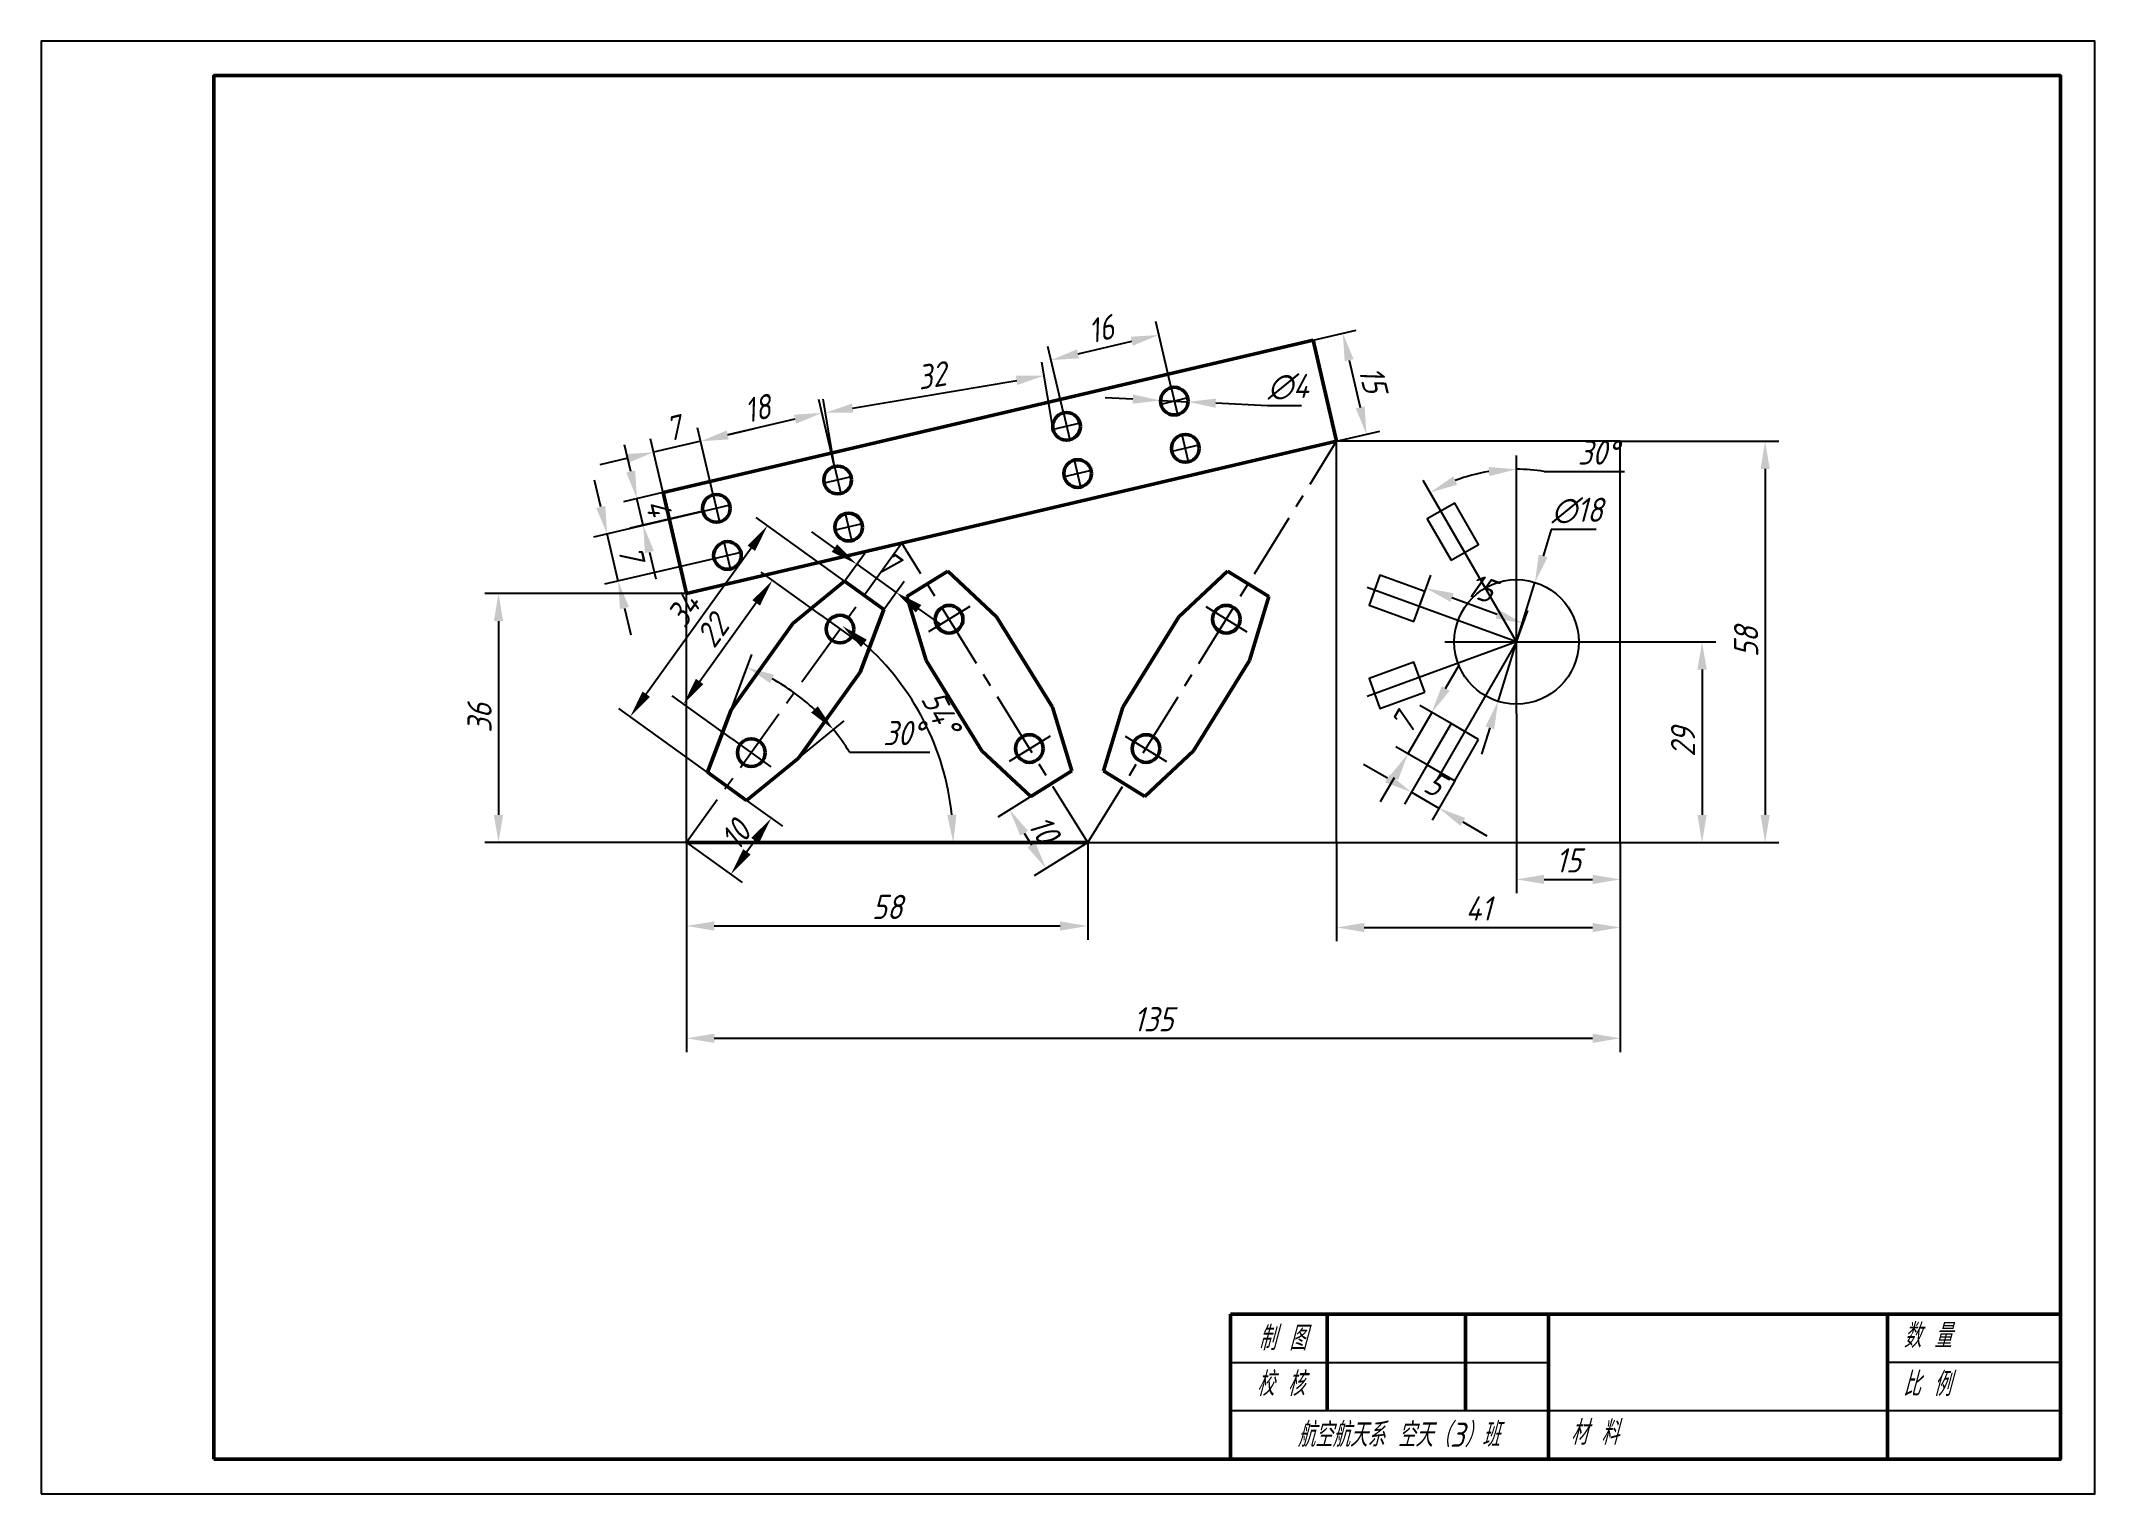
# Model space of a CAD drawing. Header units: millimetres. Extents: x 1 to 2971, y 6 to 1476.
# Drawn here: x 446.5 to 743.5, y 320.6 to 530.6 of the extents above; entities that cross this region are included whole.
import ezdxf

# ---------------------------------------------------------------- set-up
doc = ezdxf.new("R2010")
doc.units = ezdxf.units.MM
doc.header["$PDMODE"] = 35
doc.linetypes.add('CENTER', pattern=[50.8, 31.75, -6.35, 6.35, -6.35])
for name, color, linetype, lineweight in [('尺寸标注', 7, 'Continuous', 25), ('文字标注', 7, 'Continuous', 25), ('点画线', 1, 'CENTER', 25), ('粗实线', 7, 'Continuous', 50), ('细实线', 3, 'Continuous', 25)]:
    doc.layers.add(name, color=color, linetype=linetype, lineweight=lineweight)
doc.styles.add('国标汉字', font='gbeitc.shx', dxfattribs={"height": 3.5, "bigfont": 'gbcbig.shx'})
doc.dimstyles.new('国标尺寸', dxfattribs={"dimtxt": 3.5, "dimasz": 4, "dimexe": 2, "dimexo": 0, "dimgap": 1, "dimtad": 1, "dimtoh": 1, "dimdec": 0, "dimdsep": 46, "dimtxsty": '国标汉字', "dimcen": 3.5, "dimclre": 256, "dimaunit": 1, "dimadec": 0, "dimazin": 0, "dimtfac": 1, "dimtdec": 0, "dimtmove": 0, "dimatfit": 3, "dimfxl": 1, "dimarcsym": 0})

msp = doc.modelspace()

# ---------------------------------------------------------------- texts
at = {"layer": '文字标注', "style": '国标汉字'}
for s, p in [('制 图', (622.51, 341.41)), ('数 量', (715.79, 341.76)), ('校 核', (622.24, 334.81)), ('比 例', (715.68, 334.77)), ('航空航天系 空天（3）班', (628.14, 327.45)), ('材 料', (667.62, 327.74))]:
    msp.add_text(s, height=3.5, dxfattribs=at).set_placement(p)

# ---------------------------------------------------------------- blocks, each defined once
blk = doc.blocks.new('*D30')
at = {"layer": 'Defpoints', "color": 0, "transparency": 16777216}
for p in [(651.29, 467.24), (648.32, 463.72), (659.82, 454.15), (659.82, 443.8), (659.82, 433.45)]:
    blk.add_point(p, dxfattribs=at)
at = {"layer": '尺寸标注', "lineweight": -2, "transparency": 16777216}
for p, q in [((659.82, 454.15), (659.82, 470.75)), ((648.32, 463.72), (646.35, 467.14))]:
    blk.add_line(p, q, dxfattribs=at)
at = {"layer": '尺寸标注', "color": 0, "lineweight": -2, "transparency": 16777216}
blk.add_line((663.81, 468.43), (675.43, 468.43), dxfattribs=at)
for start, end in [(99.1951, 110.8049), (80.8049, 90)]:
    blk.add_arc((659.82, 443.8), 24.95, start, end, dxfattribs=at)
at = {"layer": '尺寸标注', "color": 0, "transparency": 16777216}
for points in [[(651.25, 466.52), (650.68, 467.72), (647.35, 465.41)], [(655.78, 469.09), (655.89, 467.76), (659.82, 468.75)]]:
    blk.add_solid(points, dxfattribs=at)
at = {"layer": '尺寸标注', "color": 0, "transparency": 16777216, "insert": (671.62, 471.18), "char_height": 3.5, "attachment_point": 5, "style": '国标汉字'}
blk.add_mtext('30°', dxfattribs=at)
blk = doc.blocks.new('*D31')
at = {"layer": 'Defpoints', "color": 0, "transparency": 16777216}
for p in [(553.22, 437.86), (546.24, 433.99), (542.82, 424.96), (555.98, 426.99), (548.5, 420.87)]:
    blk.add_point(p, dxfattribs=at)
at = {"layer": '尺寸标注', "lineweight": -2, "transparency": 16777216}
for p, q in [((546.24, 433.99), (549.26, 441.98)), ((555.98, 426.99), (562.59, 432.39))]:
    blk.add_line(p, q, dxfattribs=at)
at = {"layer": '尺寸标注', "color": 0, "lineweight": -2, "transparency": 16777216}
blk.add_line((563.36, 427.87), (574.98, 427.87), dxfattribs=at)
for start, end in [(46.9922, 61.5586), (31.5586, 39.2754)]:
    blk.add_arc((538.04, 412.31), 29.72, start, end, dxfattribs=at)
at = {"layer": '尺寸标注', "color": 0, "transparency": 16777216}
for points in [[(551.91, 437.84), (552.47, 439.05), (548.55, 440.11)], [(558.8, 434.5), (557.82, 433.59), (561.04, 431.13)]]:
    blk.add_solid(points, dxfattribs=at)
at = {"layer": '尺寸标注', "color": 0, "transparency": 16777216, "insert": (571.17, 430.62), "char_height": 3.5, "attachment_point": 5, "style": '国标汉字'}
blk.add_mtext('30°', dxfattribs=at)
blk = doc.blocks.new('*D32')
at = {"layer": 'Defpoints', "color": 0, "transparency": 16777216}
for p in [(570.96, 458.08), (576.48, 426.77), (539.82, 414.8), (539.82, 414.8), (597.82, 414.8)]:
    blk.add_point(p, dxfattribs=at)
at = {"layer": '尺寸标注', "color": 0, "lineweight": -2, "transparency": 16777216}
blk.add_arc((539.82, 414.8), 38.56, 5.9461, 48.3293, dxfattribs=at)
at = {"layer": '尺寸标注', "color": 0, "transparency": 16777216}
for points in [[(565.04, 443.08), (565.88, 444.12), (562.34, 446.1)], [(578.84, 418.83), (577.51, 418.76), (578.38, 414.8)]]:
    blk.add_solid(points, dxfattribs=at)
at = {"layer": '尺寸标注', "color": 0, "transparency": 16777216, "insert": (576.59, 433.64), "char_height": 3.5, "attachment_point": 5, "rotation": 297.1377, "style": '国标汉字'}
blk.add_mtext('54°', dxfattribs=at)
blk = doc.blocks.new('*D33')
at = {"layer": 'Defpoints', "color": 0, "transparency": 16777216}
for p in [(630.41, 487.4), (633.82, 472.8), (638.13, 473.81)]:
    blk.add_point(p, dxfattribs=at)
at = {"layer": '尺寸标注', "lineweight": -2, "transparency": 16777216}
for p, q in [((630.41, 487.4), (636.66, 488.87)), ((633.82, 472.8), (640.08, 474.26))]:
    blk.add_line(p, q, dxfattribs=at)
at = {"layer": '尺寸标注', "color": 0, "lineweight": -2, "transparency": 16777216}
blk.add_line((635.62, 484.52), (637.22, 477.7), dxfattribs=at)
at = {"layer": '尺寸标注', "color": 0, "transparency": 16777216}
for points in [[(636.27, 484.67), (634.98, 484.36), (634.71, 488.41)], [(637.87, 477.85), (636.57, 477.55), (638.13, 473.81)]]:
    blk.add_solid(points, dxfattribs=at)
at = {"layer": '尺寸标注', "color": 0, "transparency": 16777216, "insert": (639.1, 481.74), "char_height": 3.5, "attachment_point": 5, "rotation": 283.1726, "style": '国标汉字'}
blk.add_mtext('15', dxfattribs=at)
blk = doc.blocks.new('*D34')
at = {"layer": 'Defpoints', "color": 0, "transparency": 16777216}
for p in [(541.27, 466.54), (532.64, 464.52), (542.17, 462.71)]:
    blk.add_point(p, dxfattribs=at)
at = {"layer": '尺寸标注', "color": 0, "lineweight": -2, "transparency": 16777216}
for p, q in [((531.73, 468.42), (530.82, 472.31)), ((533.54, 460.69), (532.64, 464.52)), ((534.45, 456.79), (535.36, 452.9))]:
    blk.add_line(p, q, dxfattribs=at)
at = {"layer": '尺寸标注', "lineweight": -2, "transparency": 16777216}
for p, q in [((541.27, 466.54), (530.7, 464.07)), ((542.17, 462.71), (531.59, 460.23))]:
    blk.add_line(p, q, dxfattribs=at)
at = {"layer": '尺寸标注', "color": 0, "transparency": 16777216}
for points in [[(532.38, 468.57), (531.08, 468.27), (532.64, 464.52)], [(535.1, 456.94), (533.8, 456.64), (533.54, 460.69)]]:
    blk.add_solid(points, dxfattribs=at)
at = {"layer": '尺寸标注', "color": 0, "transparency": 16777216, "insert": (535.77, 463.23), "char_height": 3.5, "attachment_point": 5, "rotation": 283.1726, "style": '国标汉字'}
blk.add_mtext('4', dxfattribs=at)
blk = doc.blocks.new('*D35')
at = {"layer": 'Defpoints', "color": 0, "transparency": 16777216}
for p in [(542.19, 462.65), (528.32, 459.4), (543.78, 455.83)]:
    blk.add_point(p, dxfattribs=at)
at = {"layer": '尺寸标注', "color": 0, "lineweight": -2, "transparency": 16777216}
for p, q in [((527.41, 463.3), (526.5, 467.19)), ((529.92, 452.59), (528.32, 459.4)), ((530.83, 448.69), (531.74, 444.8))]:
    blk.add_line(p, q, dxfattribs=at)
at = {"layer": '尺寸标注', "lineweight": -2, "transparency": 16777216}
for p, q in [((542.19, 462.65), (526.37, 458.95)), ((543.78, 455.83), (527.97, 452.13))]:
    blk.add_line(p, q, dxfattribs=at)
at = {"layer": '尺寸标注', "color": 0, "transparency": 16777216}
for points in [[(528.06, 463.45), (526.76, 463.15), (528.32, 459.4)], [(531.48, 448.84), (530.18, 448.54), (529.92, 452.59)]]:
    blk.add_solid(points, dxfattribs=at)
at = {"layer": '尺寸标注', "color": 0, "transparency": 16777216, "insert": (531.8, 456.62), "char_height": 3.5, "attachment_point": 5, "rotation": 283.1726, "style": '国标汉字'}
blk.add_mtext('7', dxfattribs=at)
blk = doc.blocks.new('*D36')
at = {"layer": 'Defpoints', "color": 0, "transparency": 16777216}
for p in [(535.05, 471.21), (536.86, 463.46), (543.68, 465.05)]:
    blk.add_point(p, dxfattribs=at)
at = {"layer": '尺寸标注', "lineweight": -2, "transparency": 16777216}
for p, q in [((536.86, 463.46), (534.59, 473.16)), ((543.68, 465.05), (541.41, 474.75))]:
    blk.add_line(p, q, dxfattribs=at)
at = {"layer": '尺寸标注', "color": 0, "lineweight": -2, "transparency": 16777216}
for p, q in [((541.86, 472.8), (535.05, 471.21)), ((545.76, 473.71), (549.65, 474.63)), ((531.15, 470.3), (527.26, 469.38))]:
    blk.add_line(p, q, dxfattribs=at)
at = {"layer": '尺寸标注', "color": 0, "transparency": 16777216}
for points in [[(545.61, 474.36), (545.91, 473.07), (541.86, 472.8)], [(531, 470.95), (531.3, 469.65), (535.05, 471.21)]]:
    blk.add_solid(points, dxfattribs=at)
at = {"layer": '尺寸标注', "color": 0, "transparency": 16777216, "insert": (537.83, 474.68), "char_height": 3.5, "attachment_point": 5, "rotation": 13.1726, "style": '国标汉字'}
blk.add_mtext('7', dxfattribs=at)
blk = doc.blocks.new('*D37')
at = {"layer": 'Defpoints', "color": 0, "transparency": 16777216}
for p in [(541.86, 472.8), (561.2, 469.15), (543.68, 465.05)]:
    blk.add_point(p, dxfattribs=at)
at = {"layer": '尺寸标注', "lineweight": -2, "transparency": 16777216}
for p, q in [((561.2, 469.15), (558.93, 478.85)), ((543.68, 465.05), (541.41, 474.75))]:
    blk.add_line(p, q, dxfattribs=at)
at = {"layer": '尺寸标注', "color": 0, "lineweight": -2, "transparency": 16777216}
blk.add_line((555.49, 475.99), (545.76, 473.71), dxfattribs=at)
at = {"layer": '尺寸标注', "color": 0, "transparency": 16777216}
for points in [[(555.34, 476.64), (555.65, 475.34), (559.39, 476.9)], [(545.61, 474.36), (545.91, 473.07), (541.86, 472.8)]]:
    blk.add_solid(points, dxfattribs=at)
at = {"layer": '尺寸标注', "color": 0, "transparency": 16777216, "insert": (550, 477.53), "char_height": 3.5, "attachment_point": 5, "rotation": 13.1726, "style": '国标汉字'}
blk.add_mtext('18', dxfattribs=at)
blk = doc.blocks.new('*D38')
at = {"layer": 'Defpoints', "color": 0, "transparency": 16777216}
for p in [(591.5, 482.27), (592.81, 474.51), (561.2, 469.15)]:
    blk.add_point(p, dxfattribs=at)
at = {"layer": '尺寸标注', "lineweight": -2, "transparency": 16777216}
for p, q in [((592.81, 474.51), (591.17, 484.24)), ((561.2, 469.15), (559.55, 478.89))]:
    blk.add_line(p, q, dxfattribs=at)
at = {"layer": '尺寸标注', "color": 0, "lineweight": -2, "transparency": 16777216}
blk.add_line((563.83, 477.58), (587.56, 481.6), dxfattribs=at)
at = {"layer": '尺寸标注', "color": 0, "transparency": 16777216}
for points in [[(587.44, 482.26), (587.67, 480.95), (591.5, 482.27)], [(563.72, 478.24), (563.94, 476.93), (559.89, 476.92)]]:
    blk.add_solid(points, dxfattribs=at)
at = {"layer": '尺寸标注', "color": 0, "transparency": 16777216, "insert": (575.23, 482.3), "char_height": 3.5, "attachment_point": 5, "rotation": 9.6161, "style": '国标汉字'}
blk.add_mtext('32', dxfattribs=at)
blk = doc.blocks.new('*D39')
at = {"layer": 'Defpoints', "color": 0, "transparency": 16777216}
for p in [(608.1, 488.17), (609.89, 480.55), (594.31, 476.9)]:
    blk.add_point(p, dxfattribs=at)
at = {"layer": '尺寸标注', "lineweight": -2, "transparency": 16777216}
for p, q in [((609.89, 480.55), (607.65, 490.12)), ((594.31, 476.9), (592.07, 486.48))]:
    blk.add_line(p, q, dxfattribs=at)
at = {"layer": '尺寸标注', "color": 0, "lineweight": -2, "transparency": 16777216}
blk.add_line((596.42, 485.44), (604.21, 487.26), dxfattribs=at)
at = {"layer": '尺寸标注', "color": 0, "transparency": 16777216}
for points in [[(604.06, 487.91), (604.36, 486.61), (608.1, 488.17)], [(596.27, 486.09), (596.57, 484.79), (592.52, 484.53)]]:
    blk.add_solid(points, dxfattribs=at)
at = {"layer": '尺寸标注', "color": 0, "transparency": 16777216, "insert": (599.69, 489.03), "char_height": 3.5, "attachment_point": 5, "rotation": 13.1726, "style": '国标汉字'}
blk.add_mtext('16', dxfattribs=at)
blk = doc.blocks.new('*D40')
at = {"layer": 'Defpoints', "color": 0, "transparency": 16777216}
for p in [(608.35, 478.7), (612.34, 478.5)]:
    blk.add_point(p, dxfattribs=at)
at = {"layer": '尺寸标注', "color": 0, "lineweight": -2, "transparency": 16777216}
for p, q in [((604.35, 478.9), (600.36, 479.09)), ((608.35, 478.7), (612.34, 478.5)), ((623.83, 477.93), (616.34, 478.3)), ((628.76, 477.93), (623.83, 477.93))]:
    blk.add_line(p, q, dxfattribs=at)
at = {"layer": '尺寸标注', "color": 0, "transparency": 16777216}
for points in [[(604.38, 479.56), (604.32, 478.23), (608.35, 478.7)], [(616.37, 478.97), (616.3, 477.64), (612.34, 478.5)]]:
    blk.add_solid(points, dxfattribs=at)
at = {"layer": '尺寸标注', "color": 0, "transparency": 16777216, "insert": (626.8, 480.68), "char_height": 3.5, "attachment_point": 5, "style": '国标汉字'}
blk.add_mtext('∅4', dxfattribs=at)
blk = doc.blocks.new('*D41')
at = {"layer": 'Defpoints', "color": 0, "transparency": 16777216}
for p in [(662.49, 452.39), (657.16, 435.2)]:
    blk.add_point(p, dxfattribs=at)
at = {"layer": '尺寸标注', "color": 0, "lineweight": -2, "transparency": 16777216}
for p, q in [((664.86, 460.03), (663.68, 456.21)), ((671.33, 460.03), (664.86, 460.03)), ((657.16, 435.2), (662.49, 452.39)), ((655.97, 431.38), (654.79, 427.56))]:
    blk.add_line(p, q, dxfattribs=at)
at = {"layer": '尺寸标注', "color": 0, "transparency": 16777216}
for points in [[(663.04, 456.41), (664.31, 456.02), (662.49, 452.39)], [(655.33, 431.58), (656.61, 431.18), (657.16, 435.2)]]:
    blk.add_solid(points, dxfattribs=at)
at = {"layer": '尺寸标注', "color": 0, "transparency": 16777216, "insert": (668.6, 462.78), "char_height": 3.5, "attachment_point": 5, "style": '国标汉字'}
blk.add_mtext('∅18', dxfattribs=at)
blk = doc.blocks.new('*D42')
at = {"layer": 'Defpoints', "color": 0, "transparency": 16777216}
for p in [(539.82, 450.8), (512.62, 414.8), (539.82, 414.8)]:
    blk.add_point(p, dxfattribs=at)
at = {"layer": '尺寸标注', "lineweight": -2, "transparency": 16777216}
for p, q in [((539.82, 450.8), (510.62, 450.8)), ((539.82, 414.8), (510.62, 414.8))]:
    blk.add_line(p, q, dxfattribs=at)
at = {"layer": '尺寸标注', "color": 0, "lineweight": -2, "transparency": 16777216}
blk.add_line((512.62, 446.8), (512.62, 418.8), dxfattribs=at)
at = {"layer": '尺寸标注', "color": 0, "transparency": 16777216}
for points in [[(511.95, 446.8), (513.29, 446.8), (512.62, 450.8)], [(511.95, 418.8), (513.29, 418.8), (512.62, 414.8)]]:
    blk.add_solid(points, dxfattribs=at)
at = {"layer": '尺寸标注', "color": 0, "transparency": 16777216, "insert": (509.87, 432.8), "char_height": 3.5, "attachment_point": 5, "rotation": 90, "style": '国标汉字'}
blk.add_mtext('36', dxfattribs=at)
blk = doc.blocks.new('*D43')
at = {"layer": 'Defpoints', "color": 0, "transparency": 16777216}
for p in [(539.82, 414.8), (674.82, 414.8), (674.82, 386.5)]:
    blk.add_point(p, dxfattribs=at)
at = {"layer": '尺寸标注', "lineweight": -2, "transparency": 16777216}
for p, q in [((539.82, 414.8), (539.82, 384.5)), ((674.82, 414.8), (674.82, 384.5))]:
    blk.add_line(p, q, dxfattribs=at)
at = {"layer": '尺寸标注', "color": 0, "lineweight": -2, "transparency": 16777216}
blk.add_line((543.82, 386.5), (670.82, 386.5), dxfattribs=at)
at = {"layer": '尺寸标注', "color": 0, "transparency": 16777216}
for points in [[(543.82, 387.17), (543.82, 385.83), (539.82, 386.5)], [(670.82, 387.17), (670.82, 385.83), (674.82, 386.5)]]:
    blk.add_solid(points, dxfattribs=at)
at = {"layer": '尺寸标注', "color": 0, "transparency": 16777216, "insert": (607.32, 389.25), "char_height": 3.5, "attachment_point": 5, "style": '国标汉字'}
blk.add_mtext('135', dxfattribs=at)
blk = doc.blocks.new('*D44')
at = {"layer": 'Defpoints', "color": 0, "transparency": 16777216}
for p in [(539.82, 414.8), (597.82, 414.8), (597.82, 402.74)]:
    blk.add_point(p, dxfattribs=at)
at = {"layer": '尺寸标注', "lineweight": -2, "transparency": 16777216}
for p, q in [((539.82, 414.8), (539.82, 400.74)), ((597.82, 414.8), (597.82, 400.74))]:
    blk.add_line(p, q, dxfattribs=at)
at = {"layer": '尺寸标注', "color": 0, "lineweight": -2, "transparency": 16777216}
blk.add_line((543.82, 402.74), (593.82, 402.74), dxfattribs=at)
at = {"layer": '尺寸标注', "color": 0, "transparency": 16777216}
for points in [[(543.82, 403.4), (543.82, 402.07), (539.82, 402.74)], [(593.82, 403.4), (593.82, 402.07), (597.82, 402.74)]]:
    blk.add_solid(points, dxfattribs=at)
at = {"layer": '尺寸标注', "color": 0, "transparency": 16777216, "insert": (568.82, 405.49), "char_height": 3.5, "attachment_point": 5, "style": '国标汉字'}
blk.add_mtext('58', dxfattribs=at)
blk = doc.blocks.new('*D45')
at = {"layer": 'Defpoints', "color": 0, "transparency": 16777216}
for p in [(633.82, 414.8), (674.82, 414.8), (674.82, 402.52)]:
    blk.add_point(p, dxfattribs=at)
at = {"layer": '尺寸标注', "lineweight": -2, "transparency": 16777216}
for p, q in [((633.82, 414.8), (633.82, 400.52)), ((674.82, 414.8), (674.82, 400.52))]:
    blk.add_line(p, q, dxfattribs=at)
at = {"layer": '尺寸标注', "color": 0, "lineweight": -2, "transparency": 16777216}
blk.add_line((637.82, 402.52), (670.82, 402.52), dxfattribs=at)
at = {"layer": '尺寸标注', "color": 0, "transparency": 16777216}
for points in [[(637.82, 403.18), (637.82, 401.85), (633.82, 402.52)], [(670.82, 403.18), (670.82, 401.85), (674.82, 402.52)]]:
    blk.add_solid(points, dxfattribs=at)
at = {"layer": '尺寸标注', "color": 0, "transparency": 16777216, "insert": (654.32, 405.27), "char_height": 3.5, "attachment_point": 5, "style": '国标汉字'}
blk.add_mtext('41', dxfattribs=at)
blk = doc.blocks.new('*D46')
at = {"layer": 'Defpoints', "color": 0, "transparency": 16777216}
for p in [(659.82, 433.45), (674.82, 414.8), (674.82, 409.47)]:
    blk.add_point(p, dxfattribs=at)
at = {"layer": '尺寸标注', "lineweight": -2, "transparency": 16777216}
for p, q in [((659.82, 433.45), (659.82, 407.47)), ((674.82, 414.8), (674.82, 407.47))]:
    blk.add_line(p, q, dxfattribs=at)
at = {"layer": '尺寸标注', "color": 0, "lineweight": -2, "transparency": 16777216}
blk.add_line((663.82, 409.47), (670.82, 409.47), dxfattribs=at)
at = {"layer": '尺寸标注', "color": 0, "transparency": 16777216}
for points in [[(663.82, 410.14), (663.82, 408.8), (659.82, 409.47)], [(670.82, 410.14), (670.82, 408.8), (674.82, 409.47)]]:
    blk.add_solid(points, dxfattribs=at)
at = {"layer": '尺寸标注', "color": 0, "transparency": 16777216, "insert": (667.32, 412.22), "char_height": 3.5, "attachment_point": 5, "style": '国标汉字'}
blk.add_mtext('15', dxfattribs=at)
blk = doc.blocks.new('*D47')
at = {"layer": 'Defpoints', "color": 0, "transparency": 16777216}
for p in [(670.17, 443.8), (674.82, 414.8), (686.66, 414.8)]:
    blk.add_point(p, dxfattribs=at)
at = {"layer": '尺寸标注', "lineweight": -2, "transparency": 16777216}
for p, q in [((670.17, 443.8), (688.66, 443.8)), ((674.82, 414.8), (688.66, 414.8))]:
    blk.add_line(p, q, dxfattribs=at)
at = {"layer": '尺寸标注', "color": 0, "lineweight": -2, "transparency": 16777216}
blk.add_line((686.66, 439.8), (686.66, 418.8), dxfattribs=at)
at = {"layer": '尺寸标注', "color": 0, "transparency": 16777216}
for points in [[(685.99, 439.8), (687.33, 439.8), (686.66, 443.8)], [(685.99, 418.8), (687.33, 418.8), (686.66, 414.8)]]:
    blk.add_solid(points, dxfattribs=at)
at = {"layer": '尺寸标注', "color": 0, "transparency": 16777216, "insert": (683.91, 429.3), "char_height": 3.5, "attachment_point": 5, "rotation": 90, "style": '国标汉字'}
blk.add_mtext('29', dxfattribs=at)
blk = doc.blocks.new('*D48')
at = {"layer": 'Defpoints', "color": 0, "transparency": 16777216}
for p in [(674.82, 472.8), (674.82, 414.8), (695.78, 414.8)]:
    blk.add_point(p, dxfattribs=at)
at = {"layer": '尺寸标注', "lineweight": -2, "transparency": 16777216}
for p, q in [((674.82, 472.8), (697.78, 472.8)), ((674.82, 414.8), (697.78, 414.8))]:
    blk.add_line(p, q, dxfattribs=at)
at = {"layer": '尺寸标注', "color": 0, "lineweight": -2, "transparency": 16777216}
blk.add_line((695.78, 468.8), (695.78, 418.8), dxfattribs=at)
at = {"layer": '尺寸标注', "color": 0, "transparency": 16777216}
for points in [[(695.12, 468.8), (696.45, 468.8), (695.78, 472.8)], [(695.12, 418.8), (696.45, 418.8), (695.78, 414.8)]]:
    blk.add_solid(points, dxfattribs=at)
at = {"layer": '尺寸标注', "color": 0, "transparency": 16777216, "insert": (693.03, 443.8), "char_height": 3.5, "attachment_point": 5, "rotation": 90, "style": '国标汉字'}
blk.add_mtext('58', dxfattribs=at)
blk = doc.blocks.new('*D49')
at = {"layer": 'Defpoints', "color": 0, "transparency": 16777216}
for p in [(646.91, 426.03), (650.89, 423.73), (648.61, 419.78)]:
    blk.add_point(p, dxfattribs=at)
at = {"layer": '尺寸标注', "color": 0, "lineweight": -2, "transparency": 16777216}
for p, q in [((641.16, 424.08), (637.7, 426.08)), ((644.63, 422.08), (648.61, 419.78)), ((652.08, 417.78), (655.54, 415.78))]:
    blk.add_line(p, q, dxfattribs=at)
at = {"layer": '尺寸标注', "lineweight": -2, "transparency": 16777216}
for p, q in [((646.91, 426.03), (643.63, 420.35)), ((650.89, 423.73), (647.61, 418.05))]:
    blk.add_line(p, q, dxfattribs=at)
at = {"layer": '尺寸标注', "color": 0, "transparency": 16777216}
for points in [[(641.5, 424.65), (640.83, 423.5), (644.63, 422.08)], [(652.41, 418.35), (651.74, 417.2), (648.61, 419.78)]]:
    blk.add_solid(points, dxfattribs=at)
at = {"layer": '尺寸标注', "color": 0, "transparency": 16777216, "insert": (647.99, 423.31), "char_height": 3.5, "attachment_point": 5, "rotation": 330, "style": '国标汉字'}
blk.add_mtext('5', dxfattribs=at)
blk = doc.blocks.new('*D50')
at = {"layer": 'Defpoints', "color": 0, "transparency": 16777216}
for p in [(650.36, 432), (644.13, 427.63), (646.91, 426.03)]:
    blk.add_point(p, dxfattribs=at)
at = {"layer": '尺寸标注', "color": 0, "lineweight": -2, "transparency": 16777216}
for p, q in [((649.58, 437.07), (651.58, 440.53)), ((647.58, 433.6), (644.13, 427.63)), ((642.13, 424.16), (640.13, 420.7))]:
    blk.add_line(p, q, dxfattribs=at)
at = {"layer": '尺寸标注', "lineweight": -2, "transparency": 16777216}
for p, q in [((650.36, 432), (645.85, 434.6)), ((646.91, 426.03), (642.4, 428.63))]:
    blk.add_line(p, q, dxfattribs=at)
at = {"layer": '尺寸标注', "color": 0, "transparency": 16777216}
for points in [[(649.01, 437.4), (650.16, 436.73), (647.58, 433.6)], [(641.56, 424.5), (642.71, 423.83), (644.13, 427.63)]]:
    blk.add_solid(points, dxfattribs=at)
at = {"layer": '尺寸标注', "color": 0, "transparency": 16777216, "insert": (643.48, 431.99), "char_height": 3.5, "attachment_point": 5, "rotation": 60, "style": '国标汉字'}
blk.add_mtext('7', dxfattribs=at)
blk = doc.blocks.new('*D51')
at = {"layer": 'Defpoints', "color": 0, "transparency": 16777216}
for p in [(645.78, 448.91), (660.79, 446.46), (659.82, 443.8)]:
    blk.add_point(p, dxfattribs=at)
at = {"layer": '尺寸标注', "lineweight": -2, "transparency": 16777216}
for p, q in [((645.78, 448.91), (647.43, 453.45)), ((659.82, 443.8), (661.48, 448.34))]:
    blk.add_line(p, q, dxfattribs=at)
at = {"layer": '尺寸标注', "color": 0, "lineweight": -2, "transparency": 16777216}
blk.add_line((650.5, 450.21), (657.03, 447.83), dxfattribs=at)
at = {"layer": '尺寸标注', "color": 0, "transparency": 16777216}
for points in [[(650.73, 450.83), (650.28, 449.58), (646.74, 451.57)], [(657.26, 448.46), (656.81, 447.2), (660.79, 446.46)]]:
    blk.add_solid(points, dxfattribs=at)
at = {"layer": '尺寸标注', "color": 0, "transparency": 16777216, "insert": (654.71, 451.6), "char_height": 3.5, "attachment_point": 5, "rotation": 340, "style": '国标汉字'}
blk.add_mtext('15', dxfattribs=at)
blk = doc.blocks.new('*D52')
at = {"layer": 'Defpoints', "color": 0, "transparency": 16777216}
for p in [(559.17, 447.69), (539.37, 434.83), (546.32, 429.83)]:
    blk.add_point(p, dxfattribs=at)
at = {"layer": '尺寸标注', "lineweight": -2, "transparency": 16777216}
for p, q in [((559.17, 447.69), (550.6, 453.86)), ((546.32, 429.83), (537.75, 436))]:
    blk.add_line(p, q, dxfattribs=at)
at = {"layer": '尺寸标注', "color": 0, "lineweight": -2, "transparency": 16777216}
blk.add_line((549.88, 449.44), (541.71, 438.08), dxfattribs=at)
at = {"layer": '尺寸标注', "color": 0, "transparency": 16777216}
for points in [[(549.34, 449.83), (550.43, 449.05), (552.22, 452.69)], [(541.17, 438.47), (542.25, 437.69), (539.37, 434.83)]]:
    blk.add_solid(points, dxfattribs=at)
at = {"layer": '尺寸标注', "color": 0, "transparency": 16777216, "insert": (543.56, 445.37), "char_height": 3.5, "attachment_point": 5, "rotation": 54.2754, "style": '国标汉字'}
blk.add_mtext('22', dxfattribs=at)
blk = doc.blocks.new('*D53')
at = {"layer": 'Defpoints', "color": 0, "transparency": 16777216}
for p in [(568.36, 448.48), (531.66, 432.99), (548.5, 420.87)]:
    blk.add_point(p, dxfattribs=at)
at = {"layer": '尺寸标注', "lineweight": -2, "transparency": 16777216}
for p, q in [((568.36, 448.48), (549.89, 461.76)), ((548.5, 420.87), (530.03, 434.16))]:
    blk.add_line(p, q, dxfattribs=at)
at = {"layer": '尺寸标注', "color": 0, "lineweight": -2, "transparency": 16777216}
blk.add_line((549.17, 457.34), (533.99, 436.24), dxfattribs=at)
at = {"layer": '尺寸标注', "color": 0, "transparency": 16777216}
for points in [[(548.63, 457.73), (549.72, 456.95), (551.51, 460.59)], [(533.45, 436.63), (534.53, 435.85), (531.66, 432.99)]]:
    blk.add_solid(points, dxfattribs=at)
at = {"layer": '尺寸标注', "color": 0, "transparency": 16777216, "insert": (539.35, 448.4), "char_height": 3.5, "attachment_point": 5, "rotation": 54.2754, "style": '国标汉字'}
blk.add_mtext('34', dxfattribs=at)
blk = doc.blocks.new('*D54')
at = {"layer": 'Defpoints', "color": 0, "transparency": 16777216}
for p in [(562.67, 452.56), (568.36, 448.48), (570.13, 450.94)]:
    blk.add_point(p, dxfattribs=at)
at = {"layer": '尺寸标注', "color": 0, "lineweight": -2, "transparency": 16777216}
for p, q in [((561.2, 457.36), (557.95, 459.7)), ((564.44, 455.02), (570.13, 450.94)), ((573.37, 448.6), (576.62, 446.27))]:
    blk.add_line(p, q, dxfattribs=at)
at = {"layer": '尺寸标注', "lineweight": -2, "transparency": 16777216}
for p, q in [((562.67, 452.56), (565.61, 456.65)), ((568.36, 448.48), (571.29, 452.56))]:
    blk.add_line(p, q, dxfattribs=at)
at = {"layer": '尺寸标注', "color": 0, "transparency": 16777216}
for points in [[(561.59, 457.9), (560.81, 456.82), (564.44, 455.02)], [(573.76, 449.14), (572.98, 448.06), (570.13, 450.94)]]:
    blk.add_solid(points, dxfattribs=at)
at = {"layer": '尺寸标注', "color": 0, "transparency": 16777216, "insert": (568.89, 455.21), "char_height": 3.5, "attachment_point": 5, "rotation": 324.2754, "style": '国标汉字'}
blk.add_mtext('7', dxfattribs=at)
blk = doc.blocks.new('*D55')
at = {"layer": 'Defpoints', "color": 0, "transparency": 16777216}
for p in [(545.66, 422.92), (539.82, 414.8), (546.22, 410.2)]:
    blk.add_point(p, dxfattribs=at)
at = {"layer": '尺寸标注', "lineweight": -2, "transparency": 16777216}
for p, q in [((545.66, 422.92), (553.68, 417.15)), ((539.82, 414.8), (547.84, 409.03))]:
    blk.add_line(p, q, dxfattribs=at)
at = {"layer": '尺寸标注', "color": 0, "lineweight": -2, "transparency": 16777216}
blk.add_line((549.72, 415.07), (548.55, 413.45), dxfattribs=at)
at = {"layer": '尺寸标注', "color": 0, "transparency": 16777216}
for points in [[(549.18, 415.46), (550.26, 414.68), (552.05, 418.32)], [(548.01, 413.84), (549.09, 413.06), (546.22, 410.2)]]:
    blk.add_solid(points, dxfattribs=at)
at = {"layer": '尺寸标注', "color": 0, "transparency": 16777216, "insert": (546.9, 415.87), "char_height": 3.5, "attachment_point": 5, "rotation": 54.2754, "style": '国标汉字'}
blk.add_mtext('10', dxfattribs=at)
blk = doc.blocks.new('*D56')
at = {"layer": 'Defpoints', "color": 0, "transparency": 16777216}
for p in [(592.55, 423.29), (597.82, 414.8), (591.79, 411.05)]:
    blk.add_point(p, dxfattribs=at)
at = {"layer": '尺寸标注', "lineweight": -2, "transparency": 16777216}
for p, q in [((592.55, 423.29), (584.82, 418.49)), ((597.82, 414.8), (590.09, 410))]:
    blk.add_line(p, q, dxfattribs=at)
at = {"layer": '尺寸标注', "color": 0, "lineweight": -2, "transparency": 16777216}
blk.add_line((588.62, 416.15), (589.68, 414.45), dxfattribs=at)
at = {"layer": '尺寸标注', "color": 0, "transparency": 16777216}
for points in [[(589.19, 416.5), (588.06, 415.8), (586.52, 419.55)], [(590.25, 414.8), (589.11, 414.1), (591.79, 411.05)]]:
    blk.add_solid(points, dxfattribs=at)
at = {"layer": '尺寸标注', "color": 0, "transparency": 16777216, "insert": (591.49, 416.75), "char_height": 3.5, "attachment_point": 5, "rotation": 301.8274, "style": '国标汉字'}
blk.add_mtext('10', dxfattribs=at)

# ---------------------------------------------------------------- dimensions: what is measured, and where the dimension line sits
at = {"layer": '尺寸标注'}
for p1, p2, distance, picture, middle in [((594.31, 476.9), (609.89, 480.55), 7.83, '*D39', (599.69, 489.03)), ((630.41, 487.4), (633.82, 472.8), 4.42, '*D33', (639.1, 481.74)), ((561.2, 469.15), (592.81, 474.51), 7.87, '*D38', (575.23, 482.3)), ((561.2, 469.15), (543.68, 465.05), -7.96, '*D37', (550, 477.53)), ((543.68, 465.05), (536.86, 463.46), -7.96, '*D36', (537.83, 474.68)), ((542.17, 462.71), (541.27, 466.54), 8.86, '*D34', (535.77, 463.23)), ((543.78, 455.83), (542.19, 462.65), 14.24, '*D35', (531.8, 456.62)), ((568.36, 448.48), (548.5, 420.87), -20.75, '*D53', (539.35, 448.4)), ((562.67, 452.56), (568.36, 448.48), 3.03, '*D54', (568.89, 455.21)), ((645.78, 448.91), (659.82, 443.8), 2.83, '*D51', (654.71, 451.6)), ((559.17, 447.69), (546.32, 429.83), -8.56, '*D52', (543.56, 445.37)), ((650.36, 432), (646.91, 426.03), -3.2, '*D50', (643.48, 431.99)), ((646.91, 426.03), (650.89, 423.73), -4.56, '*D49', (647.99, 423.31)), ((545.66, 422.92), (539.82, 414.8), 7.87, '*D55', (546.9, 415.87)), ((592.55, 423.29), (597.82, 414.8), -7.1, '*D56', (591.49, 416.75))]:
    dim = msp.add_aligned_dim(p1=p1, p2=p2, distance=distance, dimstyle='国标尺寸', dxfattribs=at)
    dim.commit()
    dim.dimension.update_dxf_attribs({"geometry": picture, "text_midpoint": middle})
for p1, p2, picture, middle in [((608.35, 478.7), (612.34, 478.5), '*D40', (626.8, 480.68)), ((657.16, 435.2), (662.49, 452.39), '*D41', (668.6, 462.78))]:
    dim = msp.add_diameter_dim_2p(p1=p1, p2=p2, dimstyle='国标尺寸', dxfattribs=at)
    dim.commit()
    dim.dimension.update_dxf_attribs({"geometry": picture, "text_midpoint": middle})
for base, line1, line2, picture, middle in [((651.29, 467.24), ((659.82, 433.45), (659.82, 454.15)), ((659.82, 443.8), (648.32, 463.72)), '*D30', (671.62, 471.18)), ((576.48, 426.77), ((539.82, 414.8), (597.82, 414.8)), ((570.96, 458.08), (539.82, 414.8)), '*D32', (576.59, 433.64)), ((553.22, 437.86), ((548.5, 420.87), (555.98, 426.99)), ((542.82, 424.96), (546.24, 433.99)), '*D31', (571.17, 430.62))]:
    dim = msp.add_angular_dim_2l(base=base, line1=line1, line2=line2, dimstyle='国标尺寸', dxfattribs=at)
    dim.commit()
    dim.dimension.update_dxf_attribs({"geometry": picture, "text_midpoint": middle})
for base, p1, p2, picture, middle in [((695.78, 414.8), (674.82, 472.8), (674.82, 414.8), '*D48', (693.03, 443.8)), ((512.62, 414.8), (539.82, 450.8), (539.82, 414.8), '*D42', (509.87, 432.8)), ((686.66, 414.8), (670.17, 443.8), (674.82, 414.8), '*D47', (683.91, 429.3))]:
    dim = msp.add_linear_dim(base=base, p1=p1, p2=p2, angle=90, dimstyle='国标尺寸', dxfattribs=at)
    dim.commit()
    dim.dimension.update_dxf_attribs({"geometry": picture, "text_midpoint": middle})
for base, p1, p2, picture, middle in [((674.82, 409.47), (659.82, 433.45), (674.82, 414.8), '*D46', (667.32, 412.22)), ((674.82, 386.5), (539.82, 414.8), (674.82, 414.8), '*D43', (607.32, 389.25)), ((597.82, 402.74), (539.82, 414.8), (597.82, 414.8), '*D44', (568.82, 405.49)), ((674.82, 402.52), (633.82, 414.8), (674.82, 414.8), '*D45', (654.32, 405.27))]:
    dim = msp.add_linear_dim(base=base, p1=p1, p2=p2, dimstyle='国标尺寸', dxfattribs=at)
    dim.commit()
    dim.dimension.update_dxf_attribs({"geometry": picture, "text_midpoint": middle})

# ---------------------------------------------------------------- linework, layer by layer
at = {"layer": '尺寸标注'}
for p, q in [((539.82, 450.8), (633.82, 472.8)), ((674.82, 472.8), (633.82, 472.8)), ((633.82, 414.8), (633.82, 472.8)), ((674.82, 414.8), (674.82, 472.8)), ((539.82, 414.8), (539.82, 450.8)), ((539.82, 414.8), (674.82, 414.8))]:
    msp.add_line(p, q, dxfattribs=at)
for points in [[(650.36, 455.6), (654.34, 457.9), (650.89, 463.87), (646.91, 461.57)], [(644.99, 446.75), (646.56, 451.07), (640.08, 453.43), (638.5, 449.11)], [(646.56, 436.52), (644.99, 440.85), (638.5, 438.49), (640.08, 434.16)], [(654.34, 429.7), (650.36, 432), (646.91, 426.03), (650.89, 423.73)]]:
    msp.add_lwpolyline(points, close=True, dxfattribs=at)
msp.add_circle((659.82, 443.8), 9, dxfattribs=at)
at = {"layer": '点画线', "ltscale": 0.3}
for p, q in [((612.29, 479.06), (608.4, 478.14)), ((609.89, 480.55), (610.8, 476.65)), ((596.71, 475.41), (592.82, 474.5)), ((594.31, 476.9), (595.22, 473.01)), ((597.82, 414.8), (633.82, 472.8)), ((613.89, 472.24), (609.99, 471.33)), ((612.39, 469.84), (611.48, 473.73)), ((596.82, 466.19), (595.9, 470.09)), ((563.61, 467.66), (559.71, 466.75)), ((561.2, 469.15), (562.11, 465.26)), ((598.31, 468.59), (594.41, 467.68)), ((546.08, 463.56), (542.19, 462.65)), ((543.68, 465.05), (544.59, 461.16)), ((565.2, 460.85), (561.31, 459.93)), ((563.71, 458.44), (562.8, 462.34)), ((570.96, 458.08), (539.82, 414.8)), ((546.18, 454.34), (545.27, 458.24)), ((597.82, 414.8), (570.96, 458.08)), ((547.68, 456.74), (543.78, 455.83)), ((580.76, 448.93), (574.81, 445.24)), ((614.89, 448.93), (620.84, 445.24)), ((559.17, 447.69), (564.85, 443.6)), ((546.32, 429.83), (552.01, 425.74)), ((592.4, 430.18), (586.45, 426.49)), ((603.25, 430.18), (609.2, 426.49))]:
    msp.add_line(p, q, dxfattribs=at)
at = {"layer": '点画线'}
for p, q in [((659.82, 443.8), (648.32, 463.72)), ((659.82, 443.8), (638.21, 451.66)), ((659.82, 433.45), (659.82, 454.15)), ((659.82, 443.8), (638.21, 435.93)), ((659.82, 443.8), (648.32, 423.88)), ((649.47, 443.8), (670.17, 443.8))]:
    msp.add_line(p, q, dxfattribs=at)
at = {"layer": '粗实线'}
for p, q in [((630.41, 487.4), (536.41, 465.4)), ((633.82, 472.8), (630.41, 487.4)), ((539.82, 450.8), (633.82, 472.8)), ((536.41, 465.4), (539.82, 450.8)), ((562.67, 452.56), (555.2, 446.45)), ((562.67, 452.56), (568.36, 448.48)), ((577.59, 454.03), (571.65, 450.34)), ((577.59, 454.03), (584.64, 447.42)), ((618.05, 454.03), (611.01, 447.42)), ((618.05, 454.03), (624, 450.34)), ((568.36, 448.48), (564.94, 439.44)), ((571.65, 450.34), (574.44, 441.09)), ((624, 450.34), (621.21, 441.09)), ((555.2, 446.45), (546.24, 433.99)), ((584.64, 447.42), (592.73, 434.39)), ((611.01, 447.42), (602.92, 434.39)), ((574.44, 441.09), (582.53, 428.06)), ((582.53, 428.06), (574.44, 441.09)), ((621.21, 441.09), (613.12, 428.06)), ((613.12, 428.06), (621.21, 441.09)), ((564.94, 439.44), (555.98, 426.99)), ((555.98, 426.99), (564.94, 439.44)), ((542.82, 424.96), (546.24, 433.99)), ((595.52, 425.14), (592.73, 434.39)), ((600.12, 425.14), (602.92, 434.39)), ((589.58, 421.45), (582.53, 428.06)), ((606.07, 421.45), (613.12, 428.06)), ((542.82, 424.96), (548.5, 420.87)), ((548.5, 420.87), (555.98, 426.99)), ((595.52, 425.14), (589.58, 421.45)), ((600.12, 425.14), (606.07, 421.45)), ((539.82, 414.8), (597.82, 414.8)), ((738.47, 346.65), (618.47, 346.65)), ((618.47, 346.65), (618.47, 325.65)), ((632.47, 332.65), (632.47, 346.65)), ((652.47, 332.65), (652.47, 346.65)), ((664.47, 325.65), (664.47, 346.65)), ((713.47, 325.65), (713.47, 346.65))]:
    msp.add_line(p, q, dxfattribs=at)
msp.add_lwpolyline([(471.47, 325.65), (738.47, 325.65), (738.47, 525.65), (471.47, 525.65)], close=True, dxfattribs=at)
for centre in [(610.34, 478.6), (594.76, 474.95), (611.94, 471.78), (596.36, 468.14), (561.66, 467.21), (544.13, 463.1), (563.25, 460.39), (545.73, 456.29), (577.78, 447.08), (617.86, 447.08), (562.01, 445.65), (549.17, 427.79), (589.39, 428.39), (606.26, 428.39)]:
    msp.add_circle(centre, 2, dxfattribs=at)
at = {"layer": '细实线'}
for p, q in [((618.47, 339.65), (664.47, 339.65)), ((738.47, 339.65), (713.47, 339.65)), ((738.47, 332.65), (618.47, 332.65))]:
    msp.add_line(p, q, dxfattribs=at)
msp.add_lwpolyline([(446.47, 320.65), (743.47, 320.65), (743.47, 530.65), (446.47, 530.65)], close=True, dxfattribs=at)

msp.set_redraw_order([(e.dxf.handle, doc.entitydb.next_handle()) for e in msp.query("TEXT MTEXT ATTDEF DIMENSION ARC_DIMENSION")])  # texts and dimensions are drawn at this point

doc.saveas('drawing.dxf')
